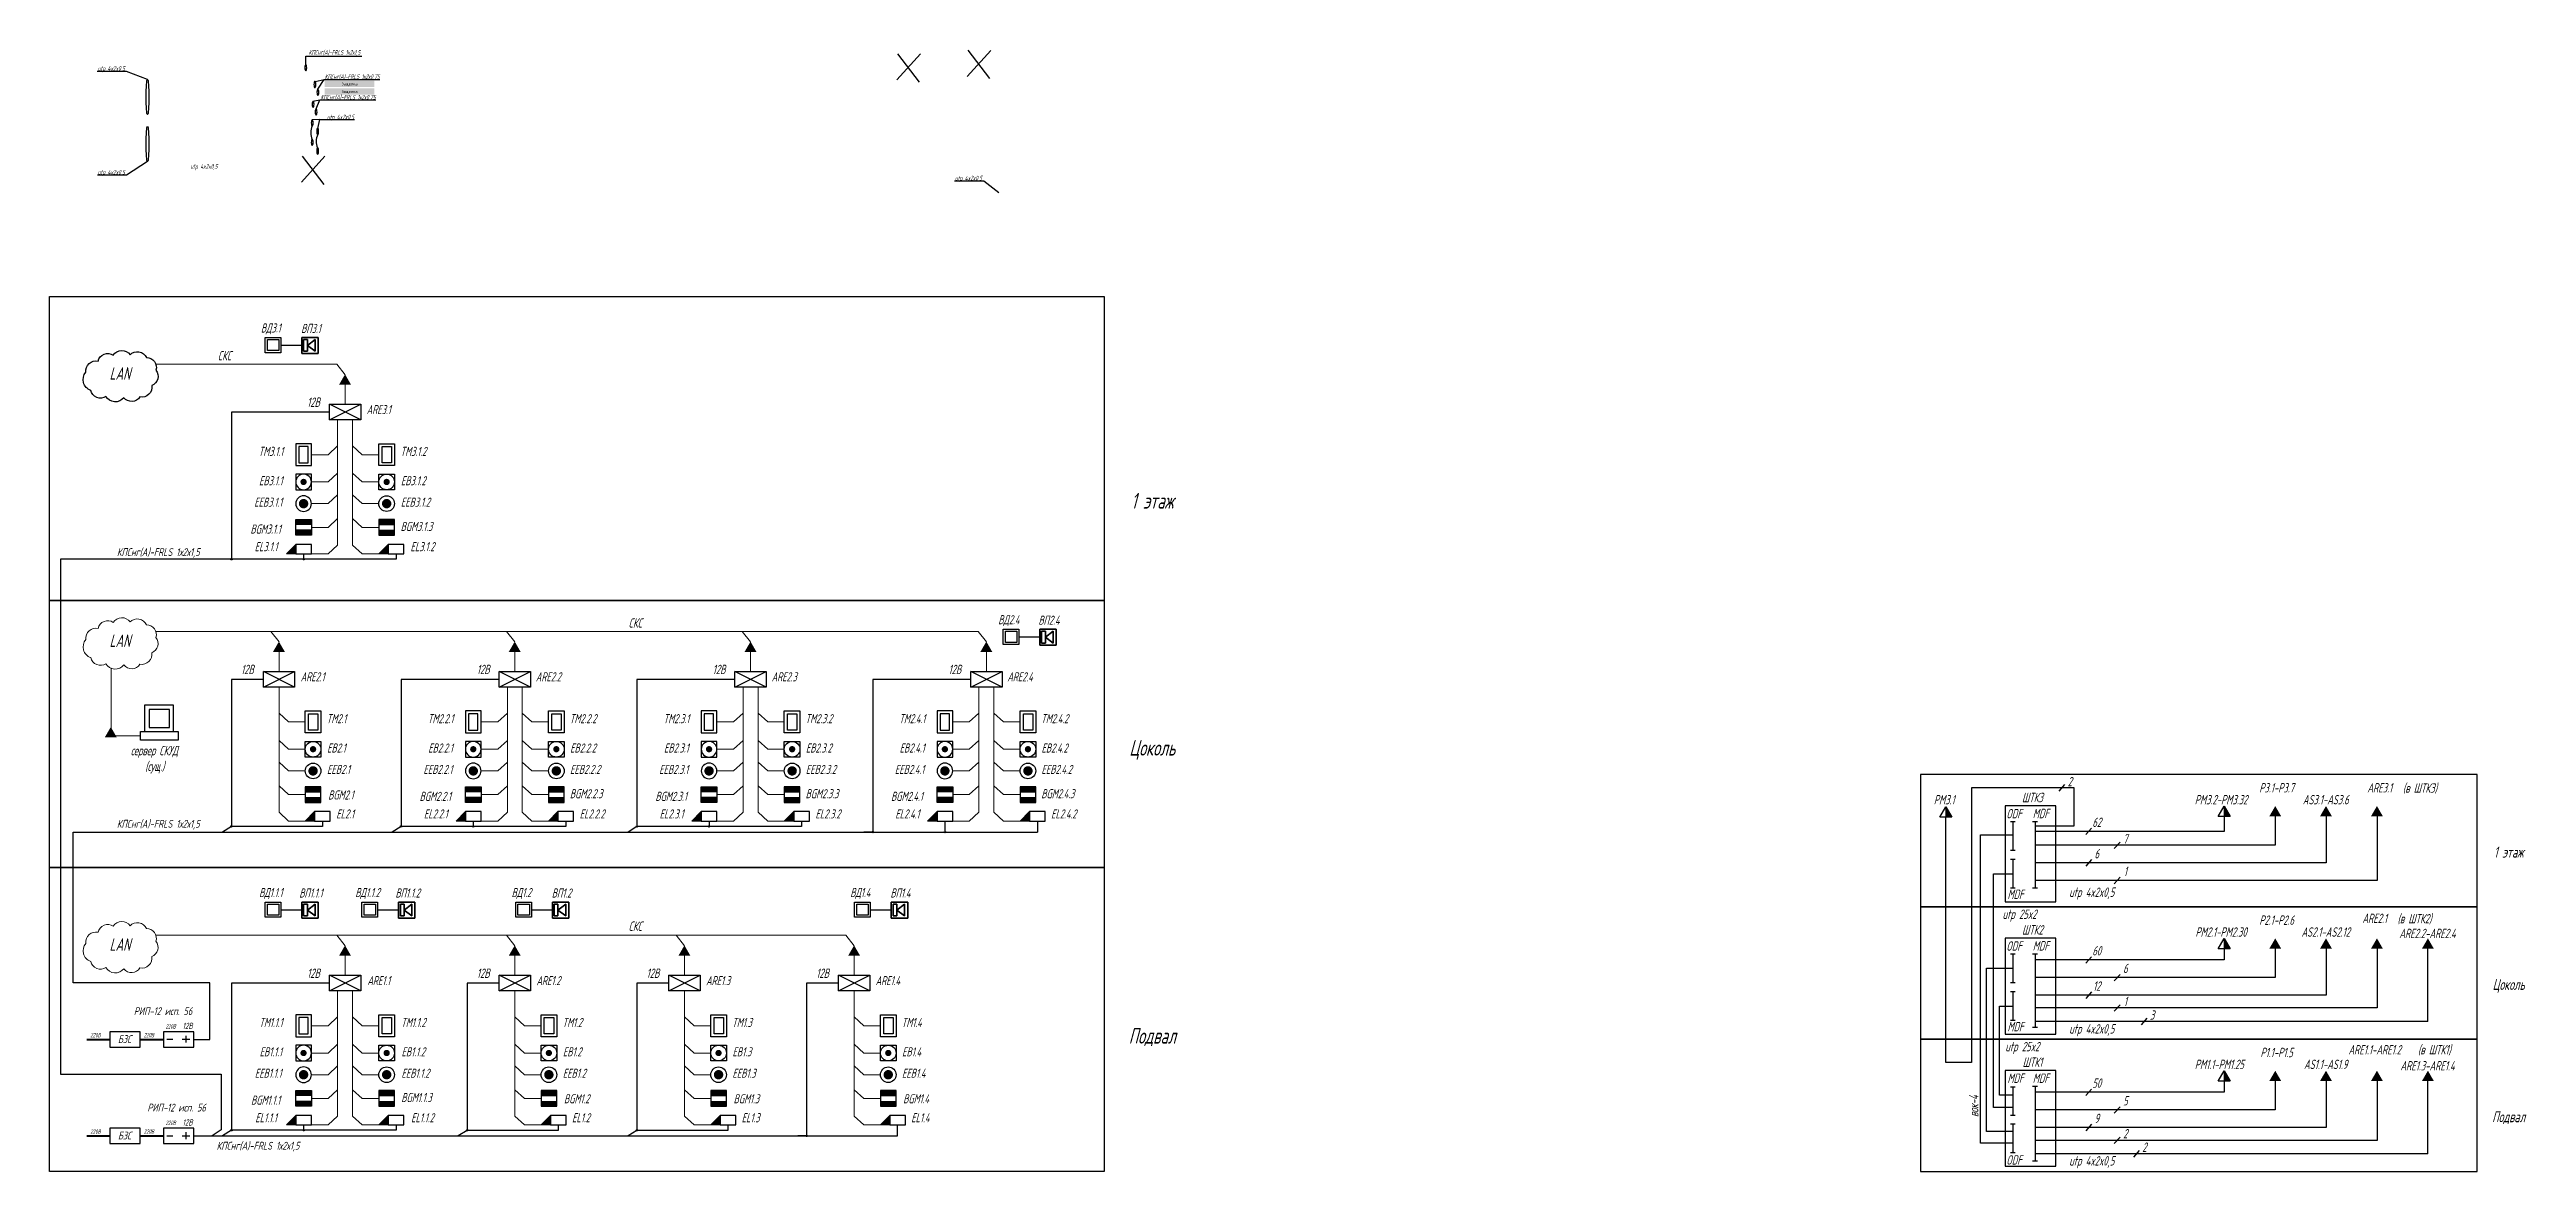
# Model space of a CAD drawing. Header units: millimetres. Extents: x 5341 to 10690, y -2643 to -1904.
# Drawn here: x 7561 to 8353, y -2316 to -1958 of the extents above; entities that cross this region are included whole.
import ezdxf
from ezdxf.enums import TextEntityAlignment as Align

# ---------------------------------------------------------------- set-up
doc = ezdxf.new("R2010")
doc.units = ezdxf.units.MM
doc.layers.add('_АПС', color=10, linetype='Continuous', lineweight=30)
doc.layers.add('_СКУД', color=94, linetype='Continuous', lineweight=30)
doc.layers.add('_ОТС', color=1, linetype='Continuous')
doc.layers.add('_СКС', color=6, linetype='Continuous')
doc.styles.add('ROM25', font='romans.shx', dxfattribs={"width": 0.8, "height": 250})

msp = doc.modelspace()

# ---------------------------------------------------------------- texts
at = {"color": 1, "style": 'ROM25', "oblique": 15, "width": 0.644723}
for s, p in [('utp 4x2x0,5', (7580.908, -1964.336)), ('КПСнг(А)-FRLS 1х2х1,5', (7652.241, -1959.21)), ('КПСнг(А)-FRLS 1х2х0,75', (7657.877, -1966.96)), ('КПСнг(А)-FRLS 1х2х0,75', (7656.56, -1973.52)), ('utp 4x2x0,5', (7654.169, -1979.848)), ('utp 4x2x0,5', (7610.502, -1995.631)), ('utp 4x2x0,5', (7580.908, -1997.466)), ('utp 4x2x0,5', (7854.868, -1999.354))]:
    msp.add_text(s, height=1.5, dxfattribs=at).set_placement(p, align=Align.CENTER)
at = {"color": 0, "style": 'ROM25', "oblique": 15, "width": 0.644723}
for s, height, p in [('LAN', 4, (7583.656, -2062.973)), ('1 этаж', 5, (7913.607, -2104.14)), ('КПСнг(А)-FRLS 1х2х1,5', 2.5, (7595.921, -2119.264)), ('LAN', 4, (7583.656, -2148.32)), ('сервер СКУД', 3, (7594.669, -2182.91)), ('(сущ.)', 3, (7594.81, -2187.909)), ('Цоколь', 5, (7913.607, -2183.025)), ('2', 3, (8206.858, -2192.8)), ('Р3.1-Р3.7', 3, (8272.932, -2194.797)), ('ARE3.1', 3, (8305.875, -2194.797)), ('(в ШТК3)', 3, (8318.738, -2194.874)), ('РМ3.1', 3, (8166.695, -2198.59)), ('ODF', 3, (8189.014, -2203.051)), ('ШТК3', 3, (8194.903, -2197.892)), ('MDF', 3, (8197.569, -2203.006)), ('РМ3.2-РМ3.32', 3, (8255.178, -2198.59)), ('AS3.1-AS3.6', 3, (8288.623, -2198.59)), ('КПСнг(А)-FRLS 1х2х1,5', 2.5, (7595.921, -2206.035)), ('62', 3, (8215.459, -2205.813)), ('7', 3, (8224.59, -2211.108)), ('6', 3, (8215.459, -2215.842)), ('1 этаж', 3.5, (8347.089, -2215.572)), ('1', 3, (8224.59, -2221.474)), ('utp 25x2', 3, (8190.761, -2235.16)), ('MDF', 3, (8189.483, -2228.802)), ('utp 4x2x0,5', 3, (8213.846, -2228.131)), ('ШТК2', 3, (8194.903, -2240.154)), ('РМ2.1-РМ2.30', 3, (8255.178, -2240.852)), ('Р2.1-Р2.6', 3, (8272.932, -2237.059)), ('AS2.1-AS2.12', 3, (8288.623, -2240.852)), ('ARE2.1', 3, (8304.271, -2236.473)), ('(в ШТК2)', 3, (8317.012, -2236.585)), ('ARE2.2-ARE2.4', 3, (8321.144, -2241.3)), ('LAN', 4, (7583.656, -2245.335)), ('ODF', 3, (8189.014, -2245.312)), ('MDF', 3, (8197.569, -2245.267)), ('60', 3, (8215.459, -2246.84)), ('12', 3, (8215.459, -2258.104)), ('6', 3, (8224.59, -2252.472)), ('Цоколь', 3.5, (8347.089, -2257.833)), ('1', 3, (8224.59, -2262.99)), ('Подвал', 5, (7913.607, -2275.002)), ('MDF', 3, (8189.483, -2271.063)), ('utp 4x2x0,5', 3, (8213.846, -2271.769)), ('3', 3, (8233.144, -2267.354)), ('utp 25x2', 3, (8191.654, -2277.444)), ('ШТК1', 3, (8194.903, -2282.415)), ('Р1.1-Р1.5', 3, (8272.932, -2279.32)), ('ARE1.1-ARE1.2', 3, (8304.271, -2278.451)), ('(в ШТК1)', 3, (8323.372, -2278.435)), ('MDF', 3, (8189.483, -2287.529)), ('MDF', 3, (8197.569, -2287.529)), ('50', 3, (8215.459, -2289.101)), ('РМ1.1-РМ1.25', 3, (8254.619, -2283.113)), ('AS1.1-AS1.9', 3, (8288.623, -2283.113)), ('ARE1.3-ARE1.4', 3, (8321.144, -2283.561)), ('5', 3, (8224.59, -2294.733)), ('9', 3, (8215.459, -2300.365)), ('2', 3, (8224.59, -2305.242)), ('Подвал', 3.5, (8347.089, -2300.094)), ('КПСнг(А)-FRLS 1х2х1,5', 2.5, (7627.803, -2308.839)), ('ODF', 3, (8189.014, -2313.624)), ('utp 4x2x0,5', 3, (8213.846, -2313.913)), ('2', 3, (8230.69, -2309.543))]:
    msp.add_text(s, height=height, dxfattribs=at).set_placement(p, align=Align.CENTER)
msp.add_text('вок-4', height=3, rotation=90, dxfattribs=at).set_placement((8177.651, -2294.957), align=Align.CENTER)
at = {"linetype": 'Continuous', "char_height": 1, "width": 14.887, "attachment_point": 5, "style": 'ROM25', "bg_fill": 1, "box_fill_scale": 1.5, "bg_fill_color": 7, "bg_fill_true_color": 16777215, "bg_fill_transparency": 0}
for insert in [(7657.086, -1968.623), (7657.086, -1971.083)]:
    msp.add_mtext('{\\W0.8;\\C1;защелка}', dxfattribs=dict(at, insert=insert))
at = {"layer": '_АПС', "color": 1, "style": 'ROM25', "oblique": 15, "width": 0.644723}
for p in [(7575.853, -2272.97), (7592.93, -2272.97), (7599.904, -2270.181), (7575.853, -2303.777), (7592.93, -2303.777), (7599.904, -2300.987)]:
    msp.add_text('220В', height=1.4143, dxfattribs=at).set_placement(p, align=Align.CENTER)
at = {"layer": '_АПС', "color": 0, "lineweight": -3, "style": 'ROM25', "oblique": 15, "width": 0.644723}
for s, height, p in [('12В', 2, (7605.271, -2270.333)), ('БЗС', 2.5, (7585.156, -2274.788)), ('БЗС', 2.5, (7585.156, -2305.595)), ('12В', 2, (7605.271, -2301.14))]:
    msp.add_text(s, height=height, dxfattribs=at).set_placement(p, align=Align.CENTER)
at = {"layer": '_ОТС', "color": 0, "style": 'ROM25', "oblique": 15, "width": 0.644723}
for p in [(7597.441, -2265.868), (7601.779, -2296.675)]:
    msp.add_text('РИП-12 исп. 56', height=2.5, dxfattribs=at).set_placement(p, align=Align.CENTER)
at = {"layer": '_СКУД', "color": 0, "lineweight": -3, "style": 'ROM25', "oblique": 15, "width": 0.644723}
for s, height, p in [('ВД3.1', 2.91, (7631.896, -2047.911)), ('ВП3.1', 2.91, (7644.716, -2048.06)), ('СКС', 3, (7617.103, -2056.801)), ('12В', 3, (7645.525, -2071.655)), ('ARE3.1', 2.91, (7666.38, -2073.957)), ('TM3.1.1', 2.91, (7631.899, -2087.326)), ('TM3.1.2', 2.91, (7677.427, -2087.326)), ('EB3.1.1', 2.91, (7631.899, -2096.694)), ('EB3.1.2', 2.91, (7677.427, -2096.694)), ('EEB3.1.1', 2.91, (7631.063, -2103.536)), ('EEB3.1.2', 2.91, (7678.095, -2103.536)), ('BGM3.1.1', 2.91, (7630.236, -2112.129)), ('BGM3.1.3', 2.91, (7678.454, -2111.289)), ('EL3.1.1', 2.91, (7630.378, -2117.747)), ('EL3.1.2', 2.91, (7680.35, -2117.747)), ('СКС', 3, (7748.383, -2142.155)), ('ВД2.4', 2.91, (7867.763, -2141.072)), ('ВП2.4', 2.91, (7880.583, -2141.22)), ('12В', 3, (7624.396, -2157.002)), ('ARE2.1', 2.91, (7645.251, -2159.304)), ('12В', 3, (7699.758, -2157.002)), ('ARE2.2', 2.91, (7720.612, -2159.304)), ('12В', 3, (7775.119, -2157.002)), ('ARE2.3', 2.91, (7795.974, -2159.304)), ('12В', 3, (7850.48, -2157.002)), ('ARE2.4', 2.91, (7871.335, -2159.304)), ('TM2.1', 2.91, (7652.855, -2172.672)), ('TM2.2.1', 2.91, (7686.132, -2172.672)), ('TM2.2.2', 2.91, (7731.66, -2172.672)), ('TM2.3.1', 2.91, (7761.493, -2172.672)), ('TM2.3.2', 2.91, (7807.021, -2172.672)), ('TM2.4.1', 2.91, (7836.855, -2172.672)), ('TM2.4.2', 2.91, (7882.382, -2172.672)), ('EB2.1', 2.91, (7652.855, -2182.041)), ('EB2.2.1', 2.91, (7686.132, -2182.041)), ('EB2.2.2', 2.91, (7731.66, -2182.041)), ('EB2.3.1', 2.91, (7761.493, -2182.041)), ('EB2.3.2', 2.91, (7807.021, -2182.041)), ('EB2.4.1', 2.91, (7836.855, -2182.041)), ('EB2.4.2', 2.91, (7882.382, -2182.041)), ('EEB2.1', 2.91, (7653.524, -2188.883)), ('EEB2.2.1', 2.91, (7685.296, -2188.883)), ('EEB2.2.2', 2.91, (7732.328, -2188.883)), ('EEB2.3.1', 2.91, (7760.657, -2188.883)), ('EEB2.3.2', 2.91, (7807.69, -2188.883)), ('EEB2.4.1', 2.91, (7836.018, -2188.883)), ('EEB2.4.2', 2.91, (7883.051, -2188.883)), ('BGM2.1', 2.91, (7654.284, -2197.037)), ('EL2.1', 2.91, (7655.647, -2203.093)), ('BGM2.2.1', 2.91, (7684.469, -2197.476)), ('EL2.2.1', 2.91, (7684.611, -2203.093)), ('BGM2.2.3', 2.91, (7732.687, -2196.636)), ('EL2.2.2', 2.91, (7734.583, -2203.093)), ('BGM2.3.1', 2.91, (7759.83, -2197.476)), ('EL2.3.1', 2.91, (7759.972, -2203.093)), ('BGM2.3.3', 2.91, (7808.048, -2196.636)), ('EL2.3.2', 2.91, (7809.945, -2203.093)), ('BGM2.4.1', 2.91, (7835.191, -2197.476)), ('EL2.4.1', 2.91, (7835.334, -2203.093)), ('BGM2.4.3', 2.91, (7883.409, -2196.636)), ('EL2.4.2', 2.91, (7885.306, -2203.093)), ('ВД1.1.1', 2.91, (7631.896, -2228.197)), ('ВП1.1.1', 2.91, (7644.716, -2228.345)), ('ВД1.1.2', 2.91, (7662.807, -2228.197)), ('ВП1.1.2', 2.91, (7675.627, -2228.345)), ('ВД1.2', 2.91, (7711.984, -2228.197)), ('ВП1.2', 2.91, (7724.804, -2228.345)), ('ВД1.4', 2.91, (7820.286, -2228.18)), ('ВП1.4', 2.91, (7833.106, -2228.328)), ('СКС', 3, (7748.383, -2238.987)), ('12В', 3, (7645.525, -2254.017)), ('ARE1.1', 2.91, (7666.38, -2256.319)), ('12В', 3, (7699.758, -2254.017)), ('ARE1.2', 2.91, (7720.612, -2256.319)), ('12В', 3, (7753.99, -2254.017)), ('ARE1.3', 2.91, (7774.845, -2256.319)), ('12В', 3, (7808.223, -2254.017)), ('ARE1.4', 2.91, (7829.078, -2256.319)), ('TM1.1.1', 2.91, (7631.899, -2269.687)), ('TM1.1.2', 2.91, (7677.427, -2269.687)), ('TM1.2', 2.91, (7728.217, -2269.687)), ('TM1.3', 2.91, (7782.45, -2269.687)), ('TM1.4', 2.91, (7836.682, -2269.687)), ('EB1.1.1', 2.91, (7631.899, -2279.056)), ('EB1.1.2', 2.91, (7677.427, -2279.056)), ('EB1.2', 2.91, (7728.217, -2279.056)), ('EB1.3', 2.91, (7782.45, -2279.056)), ('EB1.4', 2.91, (7836.682, -2279.056)), ('EEB1.1.1', 2.91, (7631.063, -2285.898)), ('EEB1.1.2', 2.91, (7678.095, -2285.898)), ('EEB1.2', 2.91, (7728.886, -2285.898)), ('EEB1.3', 2.91, (7783.118, -2285.898)), ('EEB1.4', 2.91, (7837.351, -2285.898)), ('BGM1.1.1', 2.91, (7630.236, -2294.491)), ('BGM1.1.3', 2.91, (7678.454, -2293.651)), ('BGM1.2', 2.91, (7729.646, -2294.052)), ('BGM1.3', 2.91, (7783.879, -2294.052)), ('BGM1.4', 2.91, (7838.111, -2294.052)), ('EL1.1.1', 2.91, (7630.378, -2300.108)), ('EL1.1.2', 2.91, (7680.35, -2300.108)), ('EL1.2', 2.91, (7731.009, -2300.108)), ('EL1.3', 2.91, (7785.241, -2300.108)), ('EL1.4', 2.91, (7839.474, -2300.108))]:
    msp.add_text(s, height=height, dxfattribs=at).set_placement(p, align=Align.CENTER)

# ---------------------------------------------------------------- blocks, each defined once
blk = doc.blocks.new('skud_gerkon')
at = {"layer": '_СКУД'}
h = blk.add_hatch(color=146, dxfattribs=at)
h.dxf.hatch_style = 1
h.paths.add_polyline_path([(0, 250), (0, 92), (500, 92), (500, 250)])
h.paths.add_polyline_path([(500, -250), (500, -92), (0, -92), (0, -250)])
at = {"layer": '_СКУД', "color": 146}
for p, q in [((0, 92), (500, 92)), ((0, -92), (500, -92))]:
    blk.add_line(p, q, dxfattribs=at)
blk.add_lwpolyline([(0, -250), (500, -250), (500, 250), (0, 250)], close=True, dxfattribs=at)
blk = doc.blocks.new('skud_button')
at = {"layer": '_СКУД', "const_width": 150}
blk.add_lwpolyline([(-75, 0, 1), (75, 0, 1)], format="xyb", close=True, dxfattribs=at)
at = {"layer": '_СКУД'}
blk.add_circle((0, 0), 250, dxfattribs=at)
blk = doc.blocks.new('skud_button-2')
at = {"layer": '_СКУД', "color": 30}
blk.add_lwpolyline([(-250, 250), (250, 250), (250, -250), (-250, -250)], close=True, dxfattribs=at)
at = {"layer": '_СКУД', "color": 30, "const_width": 100}
blk.add_lwpolyline([(-50, 0, 1), (50, 0, 1)], format="xyb", close=True, dxfattribs=at)
at = {"layer": '_СКУД', "color": 30}
blk.add_circle((0, 0), 250, dxfattribs=at)
blk = doc.blocks.new('skud_lock')
at = {"layer": '_СКУД'}
h = blk.add_hatch(color=256, dxfattribs=at)
h.dxf.hatch_style = 1
h.paths.add_polyline_path([(-800, 0), (-500, 0), (-500, 300)])
for p, q in [((-800, 0), (-500, 300)), ((-500, 0), (-800, 0))]:
    blk.add_line(p, q, dxfattribs=at)
blk.add_lwpolyline([(-500, 0), (0, 0), (0, 300), (-500, 300)], close=True, dxfattribs=at)
blk = doc.blocks.new('skud_reader')
at = {"layer": '_СКУД', "color": 150}
for points in [[(0, 250), (700, 250), (700, -250), (0, -250)], [(92, 146), (611, 146), (611, -154), (92, -154)]]:
    blk.add_lwpolyline(points, close=True, dxfattribs=at)
blk = doc.blocks.new('are')
at = {"layer": '_СКУД'}
for p, q in [((-5, 0), (5, 5)), ((5, 0), (-5, 5))]:
    blk.add_line(p, q, dxfattribs=at)
blk.add_lwpolyline([(-5, 5), (5, 5), (5, 0), (-5, 0)], close=True, dxfattribs=at)
blk = doc.blocks.new('СКУД блок аудиодомофона')
at = {"layer": '_СКУД', "linetype": 'Continuous', "lineweight": 30, "ltscale": 10}
for p, q in [((9.5, 9.2), (-0.2, 9.2)), ((-0.2, 9.2), (-0.2, -0.2)), ((3.1, 8), (0.9, 8)), ((0.9, 8), (0.9, 1.1)), ((0.9, 1.1), (3.1, 1.1)), ((3.1, 4.5), (3.1, 8)), ((3.1, 4.5), (7.7, 8)), ((7.7, 8), (3.1, 4.5)), ((3.1, 1.1), (3.1, 4.5)), ((7.7, 1.1), (3.1, 4.5)), ((3.1, 4.5), (7.7, 1.1)), ((7.7, 8), (7.7, 1.1)), ((7.7, 1.1), (7.7, 8)), ((9.5, -0.2), (9.5, 9.2)), ((-0.2, -0.2), (9.5, -0.2))]:
    blk.add_line(p, q, dxfattribs=at)
for points in [[(-0.2, 9.2), (9.5, 9.2), (9.5, -0.2), (-0.2, -0.2)], [(0.9, 8), (3.1, 8), (3.1, 1.1), (0.9, 1.1)]]:
    blk.add_lwpolyline(points, close=True, dxfattribs=at)
blk = doc.blocks.new('sks4')
at = {"layer": '_СКС'}
h = blk.add_hatch(color=86, dxfattribs=at)
h.dxf.hatch_style = 1
h.paths.add_polyline_path([(-4, 334), (-197, 1), (188, 1)])
blk = doc.blocks.new('sks3')
at = {"layer": '_СКС'}
h = blk.add_hatch(color=6, dxfattribs=at)
h.dxf.hatch_style = 1
h.paths.add_polyline_path([(-0.42, -0.73), (-0.42, -4.06), (1.51, -4.06)])
at = {"layer": '_СКС', "color": 6, "lineweight": 30}
for p, q in [((-2.34, -4.06), (-0.42, -0.73)), ((1.51, -4.06), (-2.34, -4.06)), ((-0.42, -0.73), (1.51, -4.06)), ((-0.42, -0.73), (-0.42, -4.06))]:
    blk.add_line(p, q, dxfattribs=at)
blk = doc.blocks.new('sks2')
at = {"layer": '_СКС'}
h = blk.add_hatch(color=1, dxfattribs=at)
h.dxf.hatch_style = 1
h.paths.add_polyline_path([(-0.11, -0.75), (-2.04, -4.08), (1.81, -4.08)])
blk = doc.blocks.new('sks1')
at = {"layer": '_СКС'}
h = blk.add_hatch(color=150, dxfattribs=at)
h.dxf.hatch_style = 1
h.paths.add_polyline_path([(-0.12, -0.75), (-2.04, -4.08), (1.81, -4.08)])

# ---------------------------------------------------------------- hatches: boundary and pattern name
at = {"layer": '_СКУД'}
h = msp.add_hatch(color=1, dxfattribs=at)
h.dxf.hatch_style = 1
h.paths.add_polyline_path([(7619.326, -2120.053, -0.4142136), (7619.558, -2120.285, -0.4142136), (7619.326, -2120.518)])
h.paths.add_polyline_path([(7619.326, -2120.053), (7619.326, -2120.285), (7619.093, -2120.285, -0.4142136)])
h.paths.add_polyline_path([(7619.093, -2120.285), (7619.326, -2120.285), (7619.326, -2120.518, -0.4142136)])
h = msp.add_hatch(color=1, dxfattribs=at)
h.dxf.hatch_style = 1
h.paths.add_polyline_path([(7642.367, -2120.053, -0.4142136), (7642.599, -2120.285, -0.4142136), (7642.367, -2120.518)])
h.paths.add_polyline_path([(7642.367, -2120.053), (7642.367, -2120.285), (7642.135, -2120.285, -0.4142136)])
h.paths.add_polyline_path([(7642.135, -2120.285), (7642.367, -2120.285), (7642.367, -2120.518, -0.4142136)])
h = msp.add_hatch(color=1, dxfattribs=at)
h.dxf.hatch_style = 1
h.paths.add_polyline_path([(7619.3, -2205.4, -0.4142136), (7619.533, -2205.632, -0.4142136), (7619.3, -2205.864)])
h.paths.add_polyline_path([(7619.3, -2205.4), (7619.3, -2205.632), (7619.068, -2205.632, -0.4142136)])
h.paths.add_polyline_path([(7619.068, -2205.632), (7619.3, -2205.632), (7619.3, -2205.864, -0.4142136)])
h = msp.add_hatch(color=1, dxfattribs=at)
h.dxf.hatch_style = 1
h.paths.add_polyline_path([(7673.558, -2205.4, -0.4142136), (7673.791, -2205.632, -0.4142136), (7673.558, -2205.864)])
h.paths.add_polyline_path([(7673.558, -2205.4), (7673.558, -2205.632), (7673.326, -2205.632, -0.4142136)])
h.paths.add_polyline_path([(7673.326, -2205.632), (7673.558, -2205.632), (7673.558, -2205.864, -0.4142136)])
h = msp.add_hatch(color=1, dxfattribs=at)
h.dxf.hatch_style = 1
h.paths.add_polyline_path([(7696.6, -2205.4, -0.4142136), (7696.832, -2205.632, -0.4142136), (7696.6, -2205.864)])
h.paths.add_polyline_path([(7696.6, -2205.4), (7696.6, -2205.632), (7696.368, -2205.632, -0.4142136)])
h.paths.add_polyline_path([(7696.368, -2205.632), (7696.6, -2205.632), (7696.6, -2205.864, -0.4142136)])
h = msp.add_hatch(color=1, dxfattribs=at)
h.dxf.hatch_style = 1
h.paths.add_polyline_path([(7748.92, -2205.4, -0.4142136), (7749.152, -2205.632, -0.4142136), (7748.92, -2205.864)])
h.paths.add_polyline_path([(7748.92, -2205.4), (7748.92, -2205.632), (7748.687, -2205.632, -0.4142136)])
h.paths.add_polyline_path([(7748.687, -2205.632), (7748.92, -2205.632), (7748.92, -2205.864, -0.4142136)])
h = msp.add_hatch(color=1, dxfattribs=at)
h.dxf.hatch_style = 1
h.paths.add_polyline_path([(7771.961, -2205.4, -0.4142136), (7772.193, -2205.632, -0.4142136), (7771.961, -2205.864)])
h.paths.add_polyline_path([(7771.961, -2205.4), (7771.961, -2205.632), (7771.729, -2205.632, -0.4142136)])
h.paths.add_polyline_path([(7771.729, -2205.632), (7771.961, -2205.632), (7771.961, -2205.864, -0.4142136)])
h = msp.add_hatch(color=1, dxfattribs=at)
h.dxf.hatch_style = 1
h.paths.add_polyline_path([(7824.281, -2207.205, -0.4142136), (7824.513, -2207.437, -0.4142136), (7824.281, -2207.67)])
h.paths.add_polyline_path([(7824.281, -2207.205), (7824.281, -2207.437), (7824.049, -2207.437, -0.4142136)])
h.paths.add_polyline_path([(7824.049, -2207.437), (7824.281, -2207.437), (7824.281, -2207.67, -0.4142136)])
h = msp.add_hatch(color=1, dxfattribs=at)
h.dxf.hatch_style = 1
h.paths.add_polyline_path([(7847.322, -2207.205, -0.4142136), (7847.555, -2207.437, -0.4142136), (7847.322, -2207.67)])
h.paths.add_polyline_path([(7847.322, -2207.205), (7847.322, -2207.437), (7847.09, -2207.437, -0.4142136)])
h.paths.add_polyline_path([(7847.09, -2207.437), (7847.322, -2207.437), (7847.322, -2207.67, -0.4142136)])
h = msp.add_hatch(color=1, dxfattribs=at)
h.dxf.hatch_style = 1
h.paths.add_polyline_path([(7619.326, -2302.415, -0.4142136), (7619.558, -2302.647, -0.4142136), (7619.326, -2302.879)])
h.paths.add_polyline_path([(7619.326, -2302.415), (7619.326, -2302.647), (7619.093, -2302.647, -0.4142136)])
h.paths.add_polyline_path([(7619.093, -2302.647), (7619.326, -2302.647), (7619.326, -2302.879, -0.4142136)])
h = msp.add_hatch(color=1, dxfattribs=at)
h.dxf.hatch_style = 1
h.paths.add_polyline_path([(7642.367, -2302.415, -0.4142136), (7642.599, -2302.647, -0.4142136), (7642.367, -2302.879)])
h.paths.add_polyline_path([(7642.367, -2302.415), (7642.367, -2302.647), (7642.135, -2302.647, -0.4142136)])
h.paths.add_polyline_path([(7642.135, -2302.647), (7642.367, -2302.647), (7642.367, -2302.879, -0.4142136)])
h = msp.add_hatch(color=1, dxfattribs=at)
h.dxf.hatch_style = 1
h.paths.add_polyline_path([(7694.662, -2302.415, -0.4142136), (7694.894, -2302.647, -0.4142136), (7694.662, -2302.879)])
h.paths.add_polyline_path([(7694.662, -2302.415), (7694.662, -2302.647), (7694.429, -2302.647, -0.4142136)])
h.paths.add_polyline_path([(7694.429, -2302.647), (7694.662, -2302.647), (7694.662, -2302.879, -0.4142136)])
h = msp.add_hatch(color=1, dxfattribs=at)
h.dxf.hatch_style = 1
h.paths.add_polyline_path([(7748.894, -2302.415, -0.4142136), (7749.127, -2302.647, -0.4142136), (7748.894, -2302.879)])
h.paths.add_polyline_path([(7748.894, -2302.415), (7748.894, -2302.647), (7748.662, -2302.647, -0.4142136)])
h.paths.add_polyline_path([(7748.662, -2302.647), (7748.894, -2302.647), (7748.894, -2302.879, -0.4142136)])
h = msp.add_hatch(color=1, dxfattribs=at)
h.dxf.hatch_style = 1
h.paths.add_polyline_path([(7803.127, -2304.22, -0.4142136), (7803.359, -2304.452, -0.4142136), (7803.127, -2304.685)])
h.paths.add_polyline_path([(7803.127, -2304.22), (7803.127, -2304.452), (7802.895, -2304.452, -0.4142136)])
h.paths.add_polyline_path([(7802.895, -2304.452), (7803.127, -2304.452), (7803.127, -2304.685, -0.4142136)])

# ---------------------------------------------------------------- linework, layer by layer
at = {"color": 1, "lineweight": -3}
for p, q in [((7646.918, -1970.205), (7648.897, -1967.11)), ((7646.405, -1976.522), (7647.605, -1973.605)), ((7832.229, -2304.452), (7832.229, -2300.928))]:
    msp.add_line(p, q, dxfattribs=at)
at = {"lineweight": -3}
for p, q in [((7641.806, -2052.064), (7635.073, -2052.064)), ((7877.672, -2145.224), (7870.939, -2145.224)), ((7641.806, -2232.35), (7635.073, -2232.35)), ((7672.717, -2232.35), (7665.984, -2232.35)), ((7721.893, -2232.35), (7715.16, -2232.35)), ((7830.195, -2232.35), (7823.462, -2232.35))]:
    msp.add_line(p, q, dxfattribs=at)
at = {"color": 1}
for p, q in [((7642.367, -2118.566), (7642.367, -2120.285)), ((7696.6, -2203.913), (7696.6, -2205.632)), ((7771.961, -2203.913), (7771.961, -2205.632)), ((7847.322, -2203.913), (7847.322, -2207.437)), ((7876.873, -2203.913), (7876.873, -2207.437)), ((7642.367, -2300.928), (7642.367, -2302.647))]:
    msp.add_line(p, q, dxfattribs=at)
for p, q in [((8205.162, -2192.292), (8203.331, -2194.337)), ((8213.762, -2206.207), (8211.932, -2208.252)), ((8213.762, -2216.237), (8211.932, -2218.281)), ((8222.893, -2210.605), (8221.063, -2212.649)), ((8222.893, -2221.868), (8221.063, -2223.913)), ((8213.762, -2247.234), (8211.932, -2249.278)), ((8222.893, -2252.866), (8221.063, -2254.91)), ((8213.762, -2258.498), (8211.932, -2260.542)), ((8222.893, -2262.558), (8221.063, -2264.602)), ((8231.447, -2266.897), (8229.617, -2268.942)), ((8213.762, -2289.496), (8211.932, -2291.54)), ((8222.893, -2295.127), (8221.063, -2297.172)), ((8213.762, -2300.759), (8211.932, -2302.803)), ((8222.893, -2304.858), (8221.063, -2306.902)), ((8228.994, -2309.159), (8227.163, -2311.203))]:
    msp.add_line(p, q)
at = {"color": 30, "linetype": 'ByBlock', "lineweight": 40, "ltscale": 20, "transparency": 33554687}
for p, q in [((7573.113, -2273.646), (7580.49, -2273.646)), ((7590.19, -2273.646), (7597.567, -2273.646)), ((7573.113, -2304.452), (7580.49, -2304.452)), ((7590.19, -2304.452), (7597.567, -2304.452))]:
    msp.add_line(p, q, dxfattribs=at)
at = {"color": 0}
for p, q in [((7598.669, -2273.598), (7600.579, -2273.598)), ((7603.612, -2273.598), (7606.002, -2273.598)), ((7604.826, -2274.672), (7604.826, -2272.492)), ((7604.826, -2305.479), (7604.826, -2303.299)), ((7598.669, -2304.405), (7600.579, -2304.405)), ((7603.612, -2304.405), (7606.002, -2304.405))]:
    msp.add_line(p, q, dxfattribs=at)
at = {"color": 1, "lineweight": -3}
for points in [[(7643.061, -1962.366), (7643.061, -1959.659), (7660.938, -1959.659)], [(7831.967, -1967.212), (7839.513, -1958.944)], [(7832.223, -1958.902), (7839.136, -1967.947)], [(7854.425, -1966.102), (7861.971, -1957.834)], [(7854.681, -1957.792), (7861.594, -1966.837)], [(7592.452, -1967.112), (7585.783, -1964.566), (7576.369, -1964.566)], [(7646.028, -1967.741), (7648.897, -1967.11), (7666.774, -1967.11)], [(7645.362, -1974.045), (7647.605, -1973.605), (7665.482, -1973.605)], [(7647.551, -1979.928), (7645.146, -1979.964)], [(7646.885, -1982.735), (7647.551, -1979.928), (7658.664, -1979.928)], [(7592.452, -1993.295), (7585.783, -1997.696), (7576.456, -1997.696)], [(7641.655, -1999.872), (7649.202, -1991.604)], [(7641.911, -1991.562), (7648.824, -2000.607)], [(7864.568, -2003.257), (7859.743, -1999.583), (7850.416, -1999.583)], [(7607.267, -2273.646), (7612.364, -2273.646), (7612.364, -2255.598), (7568.761, -2255.598), (7568.761, -2207.437)]]:
    msp.add_lwpolyline(points, dxfattribs=at)
at = {"lineweight": -3}
for points in [[(7898.209, -2133.436), (7561.176, -2133.436), (7561.176, -2036.421), (7898.209, -2036.421)], [(7898.209, -2218.783), (7561.176, -2218.783), (7561.176, -2133.436), (7898.209, -2133.436)], [(8159.139, -2231.275), (8337.072, -2231.275), (8337.072, -2189.014), (8159.139, -2189.014)], [(8202.372, -2199.049), (8186.193, -2199.049), (8186.193, -2229.684), (8202.372, -2229.684)], [(7898.209, -2315.798), (7561.176, -2315.798), (7561.176, -2218.783), (7898.209, -2218.783)], [(8159.139, -2273.537), (8337.072, -2273.537), (8337.072, -2231.275), (8159.139, -2231.275)], [(8202.372, -2241.311), (8186.193, -2241.311), (8186.193, -2271.952), (8202.372, -2271.952)], [(8159.139, -2315.798), (8337.072, -2315.798), (8337.072, -2273.537), (8159.139, -2273.537)], [(8202.372, -2283.572), (8186.193, -2283.572), (8186.193, -2314.139), (8202.372, -2314.139)]]:
    msp.add_lwpolyline(points, close=True, dxfattribs=at)
at = {"color": 1}
for points in [[(7619.326, -2073.313), (7619.326, -2120.285), (7564.646, -2120.285)], [(7650.642, -2073.313), (7619.326, -2073.313)], [(7564.646, -2120.285), (7564.646, -2284.717), (7616.079, -2284.717), (7616.079, -2302.539), (7613.155, -2304.452)], [(7671.918, -2118.566), (7671.918, -2120.285), (7619.326, -2120.285)], [(7619.3, -2158.66), (7619.3, -2205.671), (7616.457, -2207.437)], [(7629.514, -2158.66), (7619.3, -2158.66)], [(7673.558, -2158.66), (7673.558, -2205.632), (7670.715, -2207.437)], [(7704.875, -2158.66), (7673.558, -2158.66)], [(7748.92, -2158.66), (7748.92, -2205.632), (7746.077, -2207.437)], [(7780.237, -2158.66), (7748.92, -2158.66)], [(7824.281, -2158.66), (7824.281, -2207.437), (7821.438, -2207.437)], [(7855.598, -2158.66), (7824.281, -2158.66)], [(7568.761, -2207.437), (7876.873, -2207.437)], [(7648.402, -2203.913), (7648.402, -2205.671), (7619.3, -2205.671)], [(7726.151, -2203.913), (7726.151, -2205.632), (7673.558, -2205.632)], [(7801.512, -2203.913), (7801.512, -2205.632), (7748.92, -2205.632)], [(7619.326, -2255.675), (7619.326, -2302.647), (7616.483, -2304.452)], [(7650.642, -2255.675), (7619.326, -2255.675)], [(7694.662, -2255.675), (7694.662, -2302.686), (7691.819, -2304.452)], [(7704.875, -2255.675), (7694.662, -2255.675)], [(7748.894, -2255.675), (7748.894, -2302.686), (7746.051, -2304.452)], [(7759.108, -2255.675), (7748.894, -2255.675)], [(7803.127, -2255.675), (7803.127, -2304.452), (7800.284, -2304.452)], [(7813.341, -2255.675), (7803.127, -2255.675)], [(7671.918, -2300.928), (7671.918, -2302.647), (7619.326, -2302.647)], [(7723.764, -2300.928), (7723.764, -2302.686), (7694.662, -2302.686)], [(7777.997, -2300.928), (7777.997, -2302.686), (7748.894, -2302.686)], [(7607.267, -2304.452), (7832.229, -2304.452)]]:
    msp.add_lwpolyline(points, dxfattribs=at)
at = {"color": 6, "lineweight": -3}
for points in [[(8195.744, -2205.406), (8208.244, -2205.406), (8208.244, -2193.314), (8175.424, -2193.314), (8175.424, -2281.044), (8167.259, -2281.044), (8167.259, -2202.672)], [(8188.642, -2295.362), (8182.458, -2295.362), (8182.458, -2220.769), (8188.642, -2220.769)], [(8188.642, -2291.47), (8184.354, -2291.47), (8184.354, -2263.026), (8188.642, -2263.026)]]:
    msp.add_lwpolyline(points, dxfattribs=at)
at = {"color": 1, "lineweight": -3}
for centre in [(7649.564, -1984.1), (7651.288, -1986.831)]:
    msp.add_arc(centre, 4.914, 154.004252, 205.49563, dxfattribs=at)
at = {"color": 1, "lineweight": -3, "extrusion": (0, 0, -1)}
for centre in [(7643.061, -1963.36), (7645.99, -1968.699), (7646.937, -1971.187), (7645.412, -1975.016), (7646.36, -1977.504), (7645.146, -1980.955), (7645.146, -1987.205), (7646.87, -1983.686), (7646.87, -1989.936)]:
    msp.add_ellipse(centre, major_axis=(0, -0.991), ratio=0.3075889, dxfattribs=at)
at = {"color": 1, "lineweight": -3}
for centre in [(7592.485, -1972.708), (7592.485, -1987.677)]:
    msp.add_ellipse(centre, major_axis=(0, 5.615), ratio=0.0738912, dxfattribs=at)
at = {"layer": '_АПС', "lineweight": 30}
for points in [[(7591.577, -2175.271), (7600.832, -2175.271), (7600.832, -2166.948), (7591.577, -2166.948)], [(7592.997, -2174.088), (7599.462, -2174.088), (7599.462, -2168.283), (7592.997, -2168.283)], [(7590.286, -2175.271), (7602.286, -2175.271), (7602.286, -2178.066), (7590.286, -2178.066)]]:
    msp.add_lwpolyline(points, close=True, dxfattribs=at)
at = {"layer": '_АПС', "color": 5, "lineweight": 30}
for points in [[(7580.49, -2276.071), (7590.19, -2276.071), (7590.19, -2271.221), (7580.49, -2271.221)], [(7597.567, -2276.071), (7607.267, -2276.071), (7607.267, -2271.221), (7597.567, -2271.221)], [(7580.49, -2306.877), (7590.19, -2306.877), (7590.19, -2302.027), (7580.49, -2302.027)], [(7597.567, -2306.877), (7607.267, -2306.877), (7607.267, -2302.027), (7597.567, -2302.027)]]:
    msp.add_lwpolyline(points, close=True, dxfattribs=at)
at = {"layer": '_СКС', "lineweight": 0}
msp.add_line((7580.848, -2174.111), (7580.848, -2155.121), dxfattribs=at)
at = {"layer": '_СКС', "color": 150}
for p, q in [((8188.642, -2204.084), (8188.642, -2213.197)), ((8188.642, -2246.345), (8188.642, -2255.458)), ((8188.642, -2300.591), (8188.642, -2309.704))]:
    msp.add_line(p, q, dxfattribs=at)
at = {"layer": '_СКС'}
for p, q in [((8195.744, -2204.065), (8195.744, -2225.193)), ((8256.169, -2207.23), (8195.744, -2207.23)), ((8256.169, -2202.451), (8256.169, -2207.23)), ((8272.456, -2202.451), (8272.456, -2211.627)), ((8288.743, -2202.451), (8288.743, -2217.259)), ((8305.03, -2202.451), (8305.03, -2222.89)), ((8188.642, -2216.08), (8188.642, -2225.193)), ((8272.456, -2211.627), (8195.744, -2211.627)), ((8288.743, -2217.259), (8195.744, -2217.259)), ((8305.03, -2222.89), (8195.744, -2222.89)), ((8195.744, -2246.327), (8195.744, -2269.726)), ((8256.169, -2244.713), (8256.169, -2248.256)), ((8272.456, -2244.713), (8272.456, -2253.888)), ((8288.743, -2244.713), (8288.743, -2259.52)), ((8305.03, -2244.713), (8305.03, -2263.58)), ((8321.261, -2267.92), (8321.261, -2244.762)), ((8256.169, -2248.256), (8195.744, -2248.256)), ((8272.456, -2253.888), (8195.744, -2253.888)), ((8188.642, -2258.342), (8188.642, -2267.454)), ((8288.743, -2259.52), (8195.744, -2259.52)), ((8305.03, -2263.58), (8195.744, -2263.58)), ((8321.261, -2267.92), (8195.744, -2267.92)), ((8256.169, -2286.974), (8256.169, -2290.518)), ((8272.456, -2286.974), (8272.456, -2296.15)), ((8288.743, -2286.974), (8288.743, -2301.781)), ((8305.03, -2286.974), (8305.03, -2305.88)), ((8321.261, -2310.181), (8321.261, -2287.023)), ((8188.642, -2288.735), (8188.642, -2297.848)), ((8195.744, -2288.588), (8195.744, -2312.395)), ((8256.169, -2290.518), (8195.744, -2290.518)), ((8272.456, -2296.15), (8195.744, -2296.15)), ((8288.743, -2301.781), (8195.744, -2301.781)), ((8305.03, -2305.88), (8195.744, -2305.88)), ((8321.261, -2310.181), (8195.744, -2310.181))]:
    msp.add_line(p, q, dxfattribs=at)
at = {"layer": '_СКС', "lineweight": -3}
msp.add_lwpolyline([(7572.756, -2060.61, -0.5205671), (7576.687, -2057.075, -0.5205671), (7576.687, -2057.075, -0.5205671), (7581.535, -2055.111, -0.5205671), (7581.535, -2055.111, -0.5205671), (7586.907, -2054.98, -0.5205671), (7586.907, -2054.98, -0.5205671), (7592.148, -2055.896, -0.5205671), (7592.148, -2055.896, -0.5205671), (7595.161, -2059.956, -0.5205671), (7595.161, -2059.956, -0.5205671), (7593.851, -2064.801, -0.5205671), (7593.851, -2064.801, -0.5205671), (7590.051, -2068.468, -0.5205671), (7590.051, -2068.468, -0.5205671), (7584.941, -2068.729, -0.5205671), (7584.941, -2068.729, -0.5205671), (7579.176, -2068.337, -0.5205671), (7579.176, -2068.337, -0.5205671), (7574.328, -2066.372, -0.5205671), (7574.328, -2066.372, -0.5205671)], format="xyb", close=True, dxfattribs=at)
at = {"layer": '_СКС', "lineweight": 0}
for points in [[(7655.645, -2061.384), (7652.99, -2058.003), (7595.16, -2058.003)], [(7634.516, -2146.731), (7631.862, -2143.35), (7595.16, -2143.35)], [(7709.877, -2146.731), (7707.223, -2143.35), (7631.862, -2143.35)], [(7785.239, -2146.731), (7782.584, -2143.35), (7707.223, -2143.35)], [(7860.6, -2146.731), (7857.945, -2143.35), (7782.584, -2143.35)], [(7655.645, -2243.746), (7652.99, -2240.365), (7595.16, -2240.365)], [(7709.877, -2243.746), (7707.223, -2240.365), (7631.862, -2240.365)], [(7764.117, -2243.746), (7761.463, -2240.365), (7707.223, -2240.365)], [(7818.343, -2243.746), (7815.689, -2240.365), (7740.327, -2240.365)]]:
    msp.add_lwpolyline(points, dxfattribs=at)
for points in [[(7572.756, -2145.957, -0.5205671), (7576.687, -2142.421, -0.5205671), (7576.687, -2142.421, -0.5205671), (7581.535, -2140.457, -0.5205671), (7581.535, -2140.457, -0.5205671), (7586.907, -2140.326, -0.5205671), (7586.907, -2140.326, -0.5205671), (7592.148, -2141.243, -0.5205671), (7592.148, -2141.243, -0.5205671), (7595.161, -2145.302, -0.5205671), (7595.161, -2145.302, -0.5205671), (7593.851, -2150.148, -0.5205671), (7593.851, -2150.148, -0.5205671), (7590.051, -2153.814, -0.5205671), (7590.051, -2153.814, -0.5205671), (7584.941, -2154.076, -0.5205671), (7584.941, -2154.076, -0.5205671), (7579.176, -2153.683, -0.5205671), (7579.176, -2153.683, -0.5205671), (7574.328, -2151.719, -0.5205671), (7574.328, -2151.719, -0.5205671)], [(7572.756, -2242.972, -0.5205671), (7576.687, -2239.436, -0.5205671), (7576.687, -2239.436, -0.5205671), (7581.535, -2237.472, -0.5205671), (7581.535, -2237.472, -0.5205671), (7586.907, -2237.341, -0.5205671), (7586.907, -2237.341, -0.5205671), (7592.148, -2238.258, -0.5205671), (7592.148, -2238.258, -0.5205671), (7595.161, -2242.317, -0.5205671), (7595.161, -2242.317, -0.5205671), (7593.851, -2247.162, -0.5205671), (7593.851, -2247.162, -0.5205671), (7590.051, -2250.829, -0.5205671), (7590.051, -2250.829, -0.5205671), (7584.941, -2251.091, -0.5205671), (7584.941, -2251.091, -0.5205671), (7579.176, -2250.698, -0.5205671), (7579.176, -2250.698, -0.5205671), (7574.328, -2248.734, -0.5205671), (7574.328, -2248.734, -0.5205671)]]:
    msp.add_lwpolyline(points, format="xyb", close=True, dxfattribs=at)
at = {"layer": '_СКС', "color": 150}
for points in [[(8188.642, -2306.826), (8178.326, -2306.826), (8178.326, -2208.282), (8188.642, -2208.282)], [(8187.855, -2204.084), (8189.43, -2204.084)], [(8187.855, -2213.197), (8189.43, -2213.197)], [(8187.855, -2246.345), (8189.43, -2246.345)], [(8188.642, -2303.036), (8180.18, -2303.036), (8180.18, -2250.902), (8188.642, -2250.902)], [(8187.855, -2255.458), (8189.43, -2255.458)], [(8187.855, -2300.591), (8189.43, -2300.591)], [(8187.855, -2309.704), (8189.43, -2309.704)]]:
    msp.add_lwpolyline(points, dxfattribs=at)
at = {"layer": '_СКС'}
for points in [[(8194.956, -2204.065), (8196.532, -2204.065)], [(8187.855, -2216.08), (8189.43, -2216.08)], [(8187.855, -2225.193), (8189.43, -2225.193)], [(8194.956, -2225.193), (8196.532, -2225.193)], [(8194.956, -2246.327), (8196.532, -2246.327)], [(8187.855, -2258.342), (8189.43, -2258.342)], [(8187.855, -2267.454), (8189.43, -2267.454)], [(8194.956, -2269.726), (8196.532, -2269.726)], [(8187.855, -2288.735), (8189.43, -2288.735)], [(8194.956, -2288.588), (8196.532, -2288.588)], [(8187.855, -2297.848), (8189.43, -2297.848)], [(8194.956, -2312.395), (8196.532, -2312.395)]]:
    msp.add_lwpolyline(points, dxfattribs=at)
at = {"layer": '_СКУД', "color": 3, "lineweight": 0}
for p, q in [((7655.642, -2070.813), (7655.642, -2064.489)), ((7653.256, -2075.813), (7653.256, -2115.769)), ((7658.029, -2075.813), (7658.029, -2115.769)), ((7644.867, -2086.918), (7650.172, -2086.918)), ((7650.172, -2086.918), (7653.256, -2084.12)), ((7661.113, -2086.918), (7658.029, -2084.12)), ((7666.418, -2086.918), (7661.113, -2086.918)), ((7644.867, -2095.625), (7650.172, -2095.625)), ((7650.172, -2095.625), (7653.256, -2092.828)), ((7661.113, -2095.625), (7658.029, -2092.828)), ((7666.418, -2095.625), (7661.113, -2095.625)), ((7644.867, -2102.555), (7650.172, -2102.555)), ((7650.172, -2102.555), (7653.256, -2099.758)), ((7661.113, -2102.555), (7658.029, -2099.758)), ((7666.418, -2102.555), (7661.113, -2102.555)), ((7644.867, -2110.138), (7650.172, -2110.138)), ((7650.172, -2110.138), (7653.256, -2107.34)), ((7661.113, -2110.138), (7658.029, -2107.34)), ((7666.418, -2110.138), (7661.113, -2110.138)), ((7644.867, -2118.566), (7650.172, -2118.566)), ((7650.172, -2118.566), (7653.256, -2115.769)), ((7661.113, -2118.566), (7658.029, -2115.769)), ((7666.418, -2118.566), (7661.113, -2118.566)), ((7634.514, -2156.16), (7634.514, -2149.836)), ((7709.875, -2156.16), (7709.875, -2149.836)), ((7785.237, -2156.16), (7785.237, -2149.836)), ((7860.598, -2156.16), (7860.598, -2149.836)), ((7634.514, -2161.16), (7634.514, -2201.116)), ((7707.488, -2161.16), (7707.488, -2201.116)), ((7712.262, -2161.16), (7712.262, -2201.116)), ((7782.85, -2161.16), (7782.85, -2201.116)), ((7787.623, -2161.16), (7787.623, -2201.116)), ((7858.211, -2161.16), (7858.211, -2201.116)), ((7862.985, -2161.16), (7862.985, -2201.116)), ((7590.286, -2176.668), (7582.262, -2176.668)), ((7637.597, -2172.264), (7634.514, -2169.467)), ((7642.902, -2172.264), (7637.597, -2172.264)), ((7699.1, -2172.264), (7704.405, -2172.264)), ((7704.405, -2172.264), (7707.488, -2169.467)), ((7715.346, -2172.264), (7712.262, -2169.467)), ((7720.651, -2172.264), (7715.346, -2172.264)), ((7774.461, -2172.264), (7779.766, -2172.264)), ((7779.766, -2172.264), (7782.85, -2169.467)), ((7790.707, -2172.264), (7787.623, -2169.467)), ((7796.012, -2172.264), (7790.707, -2172.264)), ((7849.822, -2172.264), (7855.127, -2172.264)), ((7855.127, -2172.264), (7858.211, -2169.467)), ((7866.068, -2172.264), (7862.985, -2169.467)), ((7871.373, -2172.264), (7866.068, -2172.264)), ((7637.597, -2180.972), (7634.514, -2178.175)), ((7642.902, -2180.972), (7637.597, -2180.972)), ((7699.1, -2180.972), (7704.405, -2180.972)), ((7704.405, -2180.972), (7707.488, -2178.175)), ((7715.346, -2180.972), (7712.262, -2178.175)), ((7720.651, -2180.972), (7715.346, -2180.972)), ((7774.461, -2180.972), (7779.766, -2180.972)), ((7779.766, -2180.972), (7782.85, -2178.175)), ((7790.707, -2180.972), (7787.623, -2178.175)), ((7796.012, -2180.972), (7790.707, -2180.972)), ((7849.822, -2180.972), (7855.127, -2180.972)), ((7855.127, -2180.972), (7858.211, -2178.175)), ((7866.068, -2180.972), (7862.985, -2178.175)), ((7871.373, -2180.972), (7866.068, -2180.972)), ((7637.597, -2187.902), (7634.514, -2185.105)), ((7637.597, -2195.484), (7634.514, -2192.687)), ((7642.902, -2187.902), (7637.597, -2187.902)), ((7699.1, -2187.902), (7704.405, -2187.902)), ((7704.405, -2187.902), (7707.488, -2185.105)), ((7704.405, -2195.484), (7707.488, -2192.687)), ((7715.346, -2187.902), (7712.262, -2185.105)), ((7715.346, -2195.484), (7712.262, -2192.687)), ((7720.651, -2187.902), (7715.346, -2187.902)), ((7774.461, -2187.902), (7779.766, -2187.902)), ((7779.766, -2187.902), (7782.85, -2185.105)), ((7779.766, -2195.484), (7782.85, -2192.687)), ((7790.707, -2187.902), (7787.623, -2185.105)), ((7790.707, -2195.484), (7787.623, -2192.687)), ((7796.012, -2187.902), (7790.707, -2187.902)), ((7849.822, -2187.902), (7855.127, -2187.902)), ((7855.127, -2187.902), (7858.211, -2185.105)), ((7855.127, -2195.484), (7858.211, -2192.687)), ((7866.068, -2187.902), (7862.985, -2185.105)), ((7866.068, -2195.484), (7862.985, -2192.687)), ((7871.373, -2187.902), (7866.068, -2187.902)), ((7642.902, -2195.484), (7637.597, -2195.484)), ((7699.1, -2195.484), (7704.405, -2195.484)), ((7720.651, -2195.484), (7715.346, -2195.484)), ((7774.461, -2195.484), (7779.766, -2195.484)), ((7796.012, -2195.484), (7790.707, -2195.484)), ((7849.822, -2195.484), (7855.127, -2195.484)), ((7871.373, -2195.484), (7866.068, -2195.484)), ((7637.597, -2203.913), (7634.514, -2201.116)), ((7642.902, -2203.913), (7637.597, -2203.913)), ((7699.1, -2203.913), (7704.405, -2203.913)), ((7704.405, -2203.913), (7707.488, -2201.116)), ((7715.346, -2203.913), (7712.262, -2201.116)), ((7720.651, -2203.913), (7715.346, -2203.913)), ((7774.461, -2203.913), (7779.766, -2203.913)), ((7779.766, -2203.913), (7782.85, -2201.116)), ((7790.707, -2203.913), (7787.623, -2201.116)), ((7796.012, -2203.913), (7790.707, -2203.913)), ((7849.822, -2203.913), (7855.127, -2203.913)), ((7855.127, -2203.913), (7858.211, -2201.116)), ((7866.068, -2203.913), (7862.985, -2201.116)), ((7871.373, -2203.913), (7866.068, -2203.913)), ((7655.642, -2253.175), (7655.642, -2246.851)), ((7709.875, -2253.175), (7709.875, -2246.851)), ((7764.108, -2253.175), (7764.108, -2246.851)), ((7818.341, -2253.175), (7818.341, -2246.851)), ((7653.256, -2258.175), (7653.256, -2298.131)), ((7658.029, -2258.175), (7658.029, -2298.131)), ((7709.875, -2258.175), (7709.875, -2298.131)), ((7764.108, -2258.175), (7764.108, -2298.131)), ((7818.341, -2258.175), (7818.341, -2298.131)), ((7644.867, -2269.279), (7650.172, -2269.279)), ((7650.172, -2269.279), (7653.256, -2266.482)), ((7661.113, -2269.279), (7658.029, -2266.482)), ((7666.418, -2269.279), (7661.113, -2269.279)), ((7712.959, -2269.279), (7709.875, -2266.482)), ((7718.264, -2269.279), (7712.959, -2269.279)), ((7767.191, -2269.279), (7764.108, -2266.482)), ((7772.497, -2269.279), (7767.191, -2269.279)), ((7821.424, -2269.279), (7818.341, -2266.482)), ((7826.729, -2269.279), (7821.424, -2269.279)), ((7644.867, -2277.987), (7650.172, -2277.987)), ((7650.172, -2277.987), (7653.256, -2275.19)), ((7661.113, -2277.987), (7658.029, -2275.19)), ((7666.418, -2277.987), (7661.113, -2277.987)), ((7712.959, -2277.987), (7709.875, -2275.19)), ((7718.264, -2277.987), (7712.959, -2277.987)), ((7767.191, -2277.987), (7764.108, -2275.19)), ((7772.497, -2277.987), (7767.191, -2277.987)), ((7821.424, -2277.987), (7818.341, -2275.19)), ((7826.729, -2277.987), (7821.424, -2277.987)), ((7644.867, -2284.917), (7650.172, -2284.917)), ((7650.172, -2284.917), (7653.256, -2282.12)), ((7661.113, -2284.917), (7658.029, -2282.12)), ((7666.418, -2284.917), (7661.113, -2284.917)), ((7712.959, -2284.917), (7709.875, -2282.12)), ((7718.264, -2284.917), (7712.959, -2284.917)), ((7767.191, -2284.917), (7764.108, -2282.12)), ((7772.497, -2284.917), (7767.191, -2284.917)), ((7821.424, -2284.917), (7818.341, -2282.12)), ((7826.729, -2284.917), (7821.424, -2284.917)), ((7644.867, -2292.499), (7650.172, -2292.499)), ((7650.172, -2292.499), (7653.256, -2289.702)), ((7661.113, -2292.499), (7658.029, -2289.702)), ((7666.418, -2292.499), (7661.113, -2292.499)), ((7712.959, -2292.499), (7709.875, -2289.702)), ((7718.264, -2292.499), (7712.959, -2292.499)), ((7767.191, -2292.499), (7764.108, -2289.702)), ((7772.497, -2292.499), (7767.191, -2292.499)), ((7821.424, -2292.499), (7818.341, -2289.702)), ((7826.729, -2292.499), (7821.424, -2292.499)), ((7644.867, -2300.928), (7650.172, -2300.928)), ((7650.172, -2300.928), (7653.256, -2298.131)), ((7661.113, -2300.928), (7658.029, -2298.131)), ((7666.418, -2300.928), (7661.113, -2300.928)), ((7712.959, -2300.928), (7709.875, -2298.131)), ((7718.264, -2300.928), (7712.959, -2300.928)), ((7767.191, -2300.928), (7764.108, -2298.131)), ((7772.497, -2300.928), (7767.191, -2300.928)), ((7821.424, -2300.928), (7818.341, -2298.131)), ((7826.729, -2300.928), (7821.424, -2300.928))]:
    msp.add_line(p, q, dxfattribs=at)
at = {"layer": '_СКУД', "linetype": 'Continuous', "lineweight": 30, "ltscale": 10}
for points in [[(7630.063, -2049.515), (7635.073, -2049.515), (7635.073, -2054.371), (7630.063, -2054.371)], [(7630.793, -2050.118), (7634.454, -2050.118), (7634.454, -2053.697), (7630.793, -2053.697)], [(7865.93, -2142.675), (7870.939, -2142.675), (7870.939, -2147.531), (7865.93, -2147.531)], [(7866.659, -2143.278), (7870.32, -2143.278), (7870.32, -2146.858), (7866.659, -2146.858)], [(7630.063, -2229.8), (7635.073, -2229.8), (7635.073, -2234.656), (7630.063, -2234.656)], [(7630.793, -2230.404), (7634.454, -2230.404), (7634.454, -2233.983), (7630.793, -2233.983)], [(7660.975, -2229.8), (7665.984, -2229.8), (7665.984, -2234.656), (7660.975, -2234.656)], [(7661.704, -2230.404), (7665.365, -2230.404), (7665.365, -2233.983), (7661.704, -2233.983)], [(7710.151, -2229.8), (7715.16, -2229.8), (7715.16, -2234.656), (7710.151, -2234.656)], [(7710.88, -2230.404), (7714.541, -2230.404), (7714.541, -2233.983), (7710.88, -2233.983)], [(7818.453, -2229.8), (7823.462, -2229.8), (7823.462, -2234.656), (7818.453, -2234.656)], [(7819.182, -2230.404), (7822.843, -2230.404), (7822.843, -2233.983), (7819.182, -2233.983)]]:
    msp.add_lwpolyline(points, close=True, dxfattribs=at)
at = {"layer": '_СКУД', "color": 1}
for centre in [(7619.326, -2120.285), (7642.367, -2120.285), (7619.3, -2205.632), (7673.558, -2205.632), (7696.6, -2205.632), (7748.92, -2205.632), (7771.961, -2205.632), (7824.281, -2207.437), (7847.322, -2207.437), (7619.326, -2302.647), (7642.367, -2302.647), (7694.662, -2302.647), (7748.894, -2302.647), (7803.127, -2304.452)]:
    msp.add_circle(centre, 0.232, dxfattribs=at)

# ---------------------------------------------------------------- block references
at = {"layer": '_СКС', "xscale": 0.01, "yscale": 0.01, "zscale": 0.01}
for p in [(7655.66, -2064.593), (7634.531, -2149.94), (7709.892, -2149.94), (7785.254, -2149.94), (7860.615, -2149.94), (7580.799, -2177.207), (8305.047, -2202.452), (7655.66, -2246.955), (7709.892, -2246.955), (7764.125, -2246.955), (7818.358, -2246.955), (8305.047, -2244.714), (8321.334, -2244.714), (8305.047, -2286.975), (8321.334, -2286.975)]:
    msp.add_blockref('sks4', p, dxfattribs=at)
at = {"layer": '_СКС'}
for name, p in [('sks3', (8167.676, -2198.608)), ('sks3', (8256.586, -2198.387)), ('sks2', (8272.623, -2198.372)), ('sks1', (8288.838, -2198.358)), ('sks3', (8256.586, -2240.649)), ('sks2', (8272.623, -2240.633)), ('sks1', (8288.838, -2240.619)), ('sks3', (8256.586, -2282.91)), ('sks2', (8272.623, -2282.895)), ('sks1', (8288.838, -2282.88))]:
    msp.add_blockref(name, p, dxfattribs=at)
at = {"layer": '_СКУД'}
for name, p, xscale, yscale, zscale in [('СКУД блок аудиодомофона', (7641.891, -2054.49), 0.5425, 0.5425, 0.5425), ('skud_button-2', (7642.367, -2095.625), -0.01, 0.01, 0.01), ('skud_button-2', (7668.918, -2095.625), 0.01, 0.01, 0.01), ('skud_button', (7642.367, -2102.555), -0.01, 0.01, 0.01), ('skud_button', (7668.918, -2102.555), 0.01, 0.01, 0.01), ('skud_gerkon', (7644.867, -2110.138), -0.01, 0.01, 0.01), ('skud_gerkon', (7666.418, -2110.138), 0.01, 0.01, 0.01), ('skud_lock', (7644.866, -2118.566), 0.01, 0.01, 0.01), ('skud_lock', (7674.416, -2118.566), 0.01, 0.01, 0.01), ('СКУД блок аудиодомофона', (7877.758, -2147.651), 0.5425, 0.5425, 0.5425), ('skud_button-2', (7645.402, -2180.972), 0.01, 0.01, 0.01), ('skud_button-2', (7696.6, -2180.972), -0.01, 0.01, 0.01), ('skud_button-2', (7723.151, -2180.972), 0.01, 0.01, 0.01), ('skud_button-2', (7771.961, -2180.972), -0.01, 0.01, 0.01), ('skud_button-2', (7798.512, -2180.972), 0.01, 0.01, 0.01), ('skud_button-2', (7847.322, -2180.972), -0.01, 0.01, 0.01), ('skud_button-2', (7873.873, -2180.972), 0.01, 0.01, 0.01), ('skud_button', (7645.402, -2187.902), 0.01, 0.01, 0.01), ('skud_button', (7696.6, -2187.902), -0.01, 0.01, 0.01), ('skud_button', (7723.151, -2187.902), 0.01, 0.01, 0.01), ('skud_button', (7771.961, -2187.902), -0.01, 0.01, 0.01), ('skud_button', (7798.512, -2187.902), 0.01, 0.01, 0.01), ('skud_button', (7847.322, -2187.902), -0.01, 0.01, 0.01), ('skud_button', (7873.873, -2187.902), 0.01, 0.01, 0.01), ('skud_gerkon', (7642.902, -2195.484), 0.01, 0.01, 0.01), ('skud_gerkon', (7699.1, -2195.484), -0.01, 0.01, 0.01), ('skud_gerkon', (7720.651, -2195.484), 0.01, 0.01, 0.01), ('skud_gerkon', (7774.461, -2195.484), -0.01, 0.01, 0.01), ('skud_gerkon', (7796.012, -2195.484), 0.01, 0.01, 0.01), ('skud_gerkon', (7849.822, -2195.484), -0.01, 0.01, 0.01), ('skud_gerkon', (7871.373, -2195.484), 0.01, 0.01, 0.01), ('skud_lock', (7650.901, -2203.913), 0.01, 0.01, 0.01), ('skud_lock', (7699.098, -2203.913), 0.01, 0.01, 0.01), ('skud_lock', (7728.649, -2203.913), 0.01, 0.01, 0.01), ('skud_lock', (7774.46, -2203.913), 0.01, 0.01, 0.01), ('skud_lock', (7804.01, -2203.913), 0.01, 0.01, 0.01), ('skud_lock', (7849.821, -2203.913), 0.01, 0.01, 0.01), ('skud_lock', (7879.372, -2203.913), 0.01, 0.01, 0.01), ('СКУД блок аудиодомофона', (7641.891, -2234.776), 0.5425, 0.5425, 0.5425), ('СКУД блок аудиодомофона', (7672.802, -2234.776), 0.5425, 0.5425, 0.5425), ('СКУД блок аудиодомофона', (7721.978, -2234.776), 0.5425, 0.5425, 0.5425), ('СКУД блок аудиодомофона', (7830.28, -2234.776), 0.5425, 0.5425, 0.5425), ('skud_button-2', (7642.367, -2277.987), -0.01, 0.01, 0.01), ('skud_button-2', (7668.918, -2277.987), 0.01, 0.01, 0.01), ('skud_button-2', (7720.764, -2277.987), 0.01, 0.01, 0.01), ('skud_button-2', (7774.997, -2277.987), 0.01, 0.01, 0.01), ('skud_button-2', (7829.229, -2277.987), 0.01, 0.01, 0.01), ('skud_button', (7642.367, -2284.917), -0.01, 0.01, 0.01), ('skud_button', (7668.918, -2284.917), 0.01, 0.01, 0.01), ('skud_button', (7720.764, -2284.917), 0.01, 0.01, 0.01), ('skud_button', (7774.997, -2284.917), 0.01, 0.01, 0.01), ('skud_button', (7829.229, -2284.917), 0.01, 0.01, 0.01), ('skud_gerkon', (7644.867, -2292.499), -0.01, 0.01, 0.01), ('skud_gerkon', (7666.418, -2292.499), 0.01, 0.01, 0.01), ('skud_gerkon', (7718.264, -2292.499), 0.01, 0.01, 0.01), ('skud_gerkon', (7772.497, -2292.499), 0.01, 0.01, 0.01), ('skud_gerkon', (7826.729, -2292.499), 0.01, 0.01, 0.01), ('skud_lock', (7644.866, -2300.928), 0.01, 0.01, 0.01), ('skud_lock', (7674.416, -2300.928), 0.01, 0.01, 0.01), ('skud_lock', (7726.262, -2300.928), 0.01, 0.01, 0.01), ('skud_lock', (7780.495, -2300.928), 0.01, 0.01, 0.01), ('skud_lock', (7834.728, -2300.928), 0.01, 0.01, 0.01)]:
    msp.add_blockref(name, p, dxfattribs=dict(at, xscale=xscale, yscale=yscale, zscale=zscale))
for p in [(7655.642, -2075.813), (7634.514, -2161.16), (7709.875, -2161.16), (7785.237, -2161.16), (7860.598, -2161.16), (7655.642, -2258.175), (7709.875, -2258.175), (7764.108, -2258.175), (7818.341, -2258.175)]:
    msp.add_blockref('are', p, dxfattribs=at)
at = {"layer": '_СКУД', "yscale": 0.01, "zscale": 0.01}
for p, xscale, rotation in [((7642.367, -2090.418), -0.01, 270), ((7668.918, -2090.418), 0.01, 90), ((7645.402, -2175.764), 0.01, 90), ((7696.6, -2175.764), -0.01, 270), ((7723.151, -2175.764), 0.01, 90), ((7771.961, -2175.764), -0.01, 270), ((7798.512, -2175.764), 0.01, 90), ((7847.322, -2175.764), -0.01, 270), ((7873.873, -2175.764), 0.01, 90), ((7642.367, -2272.779), -0.01, 270), ((7668.918, -2272.779), 0.01, 90), ((7720.764, -2272.779), 0.01, 90), ((7774.997, -2272.779), 0.01, 90), ((7829.229, -2272.779), 0.01, 90)]:
    msp.add_blockref('skud_reader', p, dxfattribs=dict(at, xscale=xscale, rotation=rotation))

msp.set_redraw_order([(e.dxf.handle, doc.entitydb.next_handle()) for e in msp.query("TEXT MTEXT ATTDEF DIMENSION ARC_DIMENSION")])  # texts and dimensions are drawn at this point

doc.saveas('drawing.dxf')
